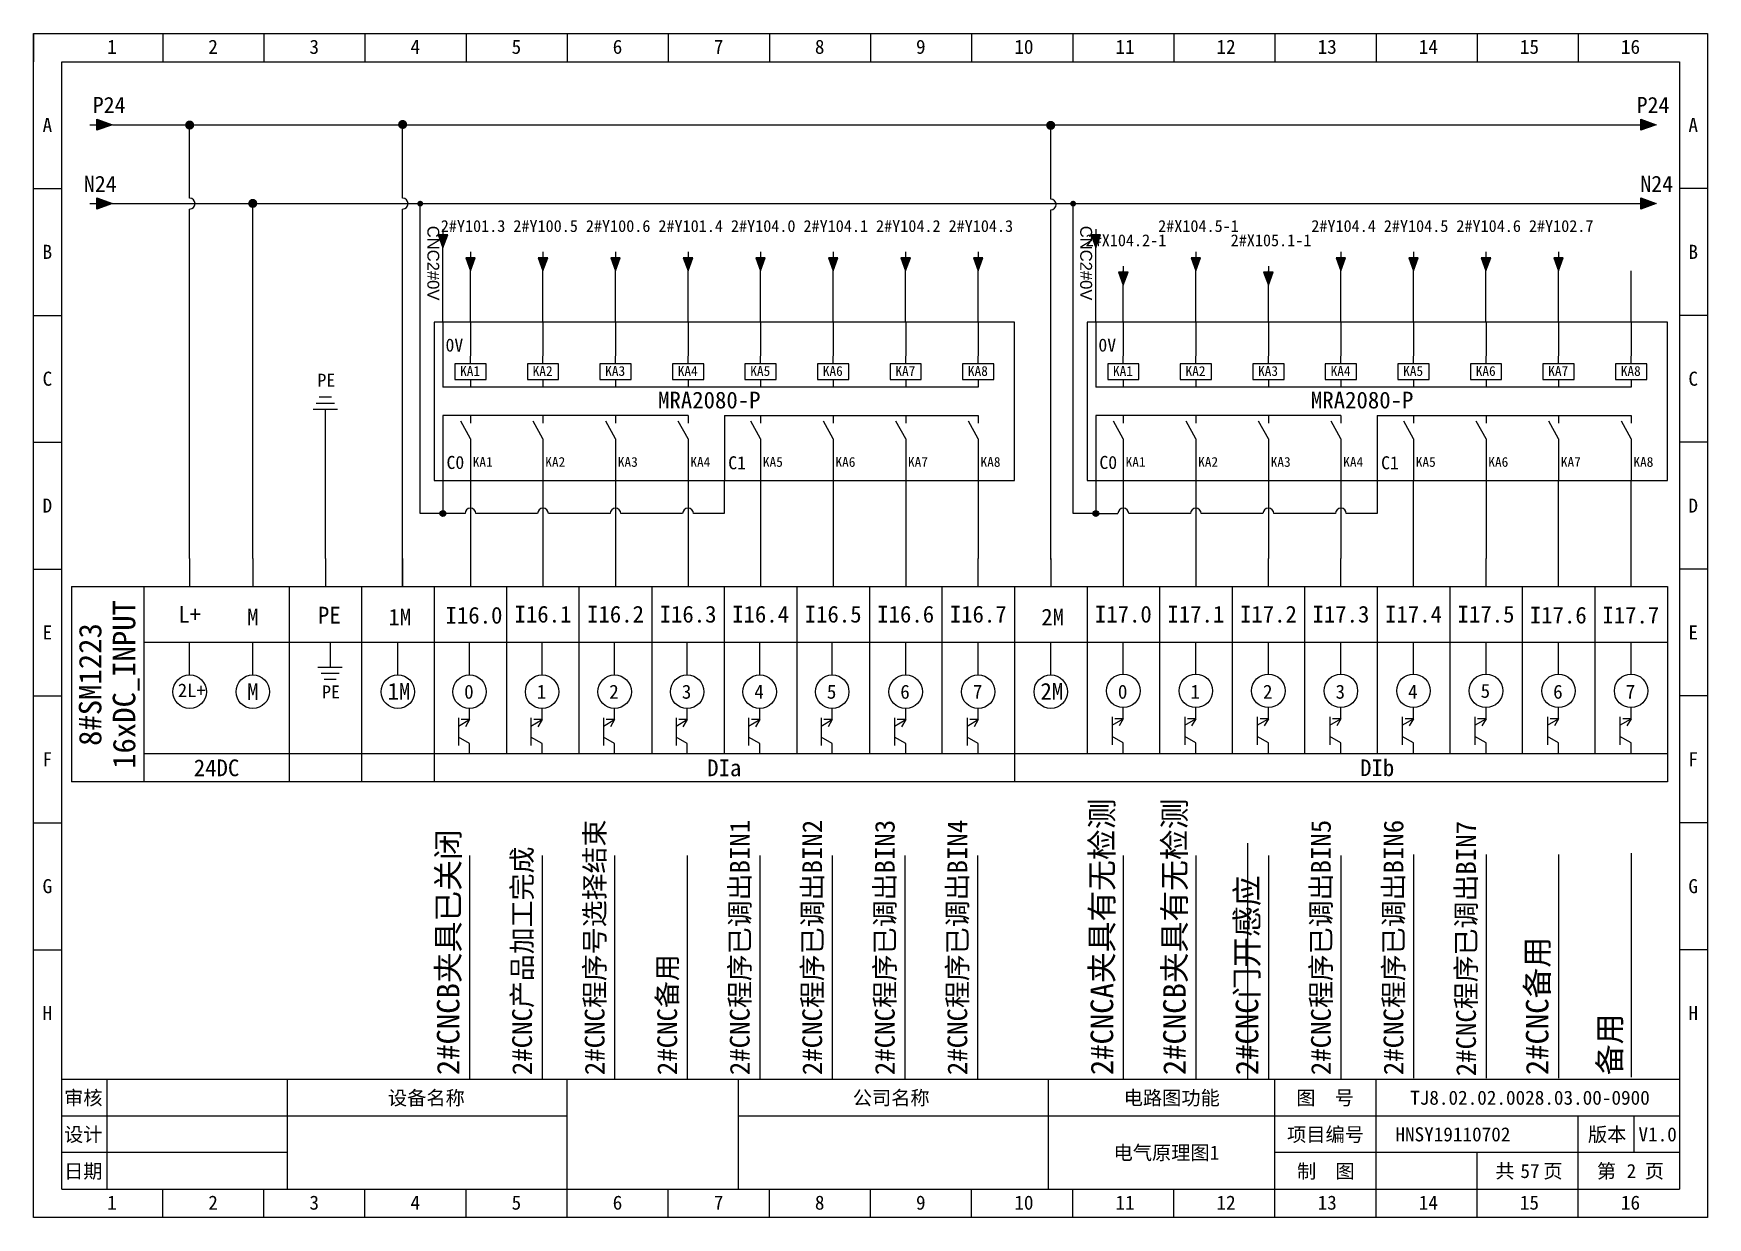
# Model space of a CAD drawing. Header units: millimetres. Extents: x 914 to 910632, y -176 to 682692.
# Drawn here: x 4242.9 to 4539.9, y 3539.4 to 3749.4 of the extents above; entities that cross this region are included whole.
import ezdxf
from ezdxf.enums import TextEntityAlignment as Align

# ---------------------------------------------------------------- set-up
doc = ezdxf.new("R2010")
doc.units = ezdxf.units.MM
doc.layers.add('EPLAN311', color=1, linetype='Continuous', lineweight=25)
doc.styles.get("Standard").update_dxf_attribs({"font": 'arial.ttf'})
doc.styles.add('宋体', font='')
doc.styles.get('宋体').set_extended_font_data('宋体')

msp = doc.modelspace()

# ---------------------------------------------------------------- texts
at = {"style": '宋体'}
for s, height, p in [('I16.0', 2.97, (4316.036, 3644.762)), ('0', 2.475, (4319.345, 3631.439)), ('1', 2.475, (4332.215, 3631.439)), ('2', 2.475, (4345.085, 3631.439)), ('3', 2.475, (4357.955, 3631.439)), ('4', 2.475, (4370.825, 3631.439)), ('5', 2.475, (4383.695, 3631.439)), ('6', 2.475, (4396.721, 3631.439)), ('7', 2.475, (4409.591, 3631.439)), ('0', 2.475, (4435.331, 3631.439)), ('1', 2.475, (4448.201, 3631.439)), ('2', 2.475, (4461.071, 3631.439)), ('3', 2.475, (4473.941, 3631.439)), ('4', 2.475, (4486.811, 3631.439)), ('5', 2.475, (4499.681, 3631.599)), ('6', 2.475, (4512.551, 3631.439)), ('7', 2.475, (4525.421, 3631.439))]:
    msp.add_text(s, height=height, dxfattribs=at).set_placement(p)
at = {"color": 0, "style": '宋体'}
for s, height, p in [('2#CNCA夹具有无检测', 4, (4434.491, 3564.67)), ('2#CNCB夹具有无检测', 4, (4447.361, 3564.67)), ('2#CNC程序号选择结束', 3.5, (4344.245, 3564.67)), ('2#CNC程序已调出BIN1', 3.5, (4369.985, 3564.67)), ('2#CNC程序已调出BIN2', 3.5, (4382.855, 3564.67)), ('2#CNC程序已调出BIN3', 3.5, (4395.725, 3564.67)), ('2#CNC程序已调出BIN4', 3.5, (4408.595, 3564.67)), ('2#CNC程序已调出BIN5', 3.5, (4473.101, 3564.67)), ('2#CNC程序已调出BIN6', 3.5, (4485.971, 3564.67)), ('2#CNC程序已调出BIN7', 3.5, (4498.841, 3564.47)), ('2#CNCB夹具已关闭', 4, (4318.505, 3564.67)), ('2#CNC产品加工完成', 3.5, (4331.375, 3564.67)), ('2#CNC门开感应', 4, (4460.231, 3564.67)), ('2#CNC备用', 4, (4511.711, 3564.67)), ('2#CNC备用', 3.5, (4357.115, 3564.67)), ('备用', 4, (4524.581, 3564.67))]:
    msp.add_text(s, height=height, rotation=90, dxfattribs=at).set_placement(p)
at = {"style": '宋体'}
for s, width, insert, char_height, attachment_point in [('PE', 3.09008, (4293.323, 3689.082), 2.31, 1), ('L+', 2.52587, (4270.641, 3646.407), 2.97, 5), ('\\pi-5.94,l8.91,t8.91;PE', 2.52587, (4293.941, 3646.264), 2.97, 5), ('I16.1', 2.52587, (4333.325, 3646.407), 2.97, 5), ('I16.2', 2.52587, (4346.195, 3646.407), 2.97, 5), ('I16.3', 2.52587, (4359.065, 3646.407), 2.97, 5), ('I16.4', 2.52587, (4371.935, 3646.407), 2.97, 5), ('I16.5', 2.52587, (4384.805, 3646.407), 2.97, 5), ('I16.6', 2.52587, (4397.675, 3646.407), 2.97, 5), ('I16.7', 2.52587, (4410.545, 3646.407), 2.97, 5), ('I17.0', 2.52587, (4436.285, 3646.407), 2.97, 5), ('I17.1', 2.52587, (4449.155, 3646.407), 2.97, 5), ('I17.2', 2.52587, (4462.025, 3646.407), 2.97, 5), ('I17.3', 2.52587, (4474.895, 3646.407), 2.97, 5), ('I17.4', 2.52587, (4487.765, 3646.407), 2.97, 5), ('I17.5', 2.52587, (4500.635, 3646.407), 2.97, 5), ('I17.6', 2.52587, (4513.455, 3646.246), 2.97, 5), ('I17.7', 2.52587, (4526.325, 3646.246), 2.97, 5), ('2L+', 2.52587, (4271.015, 3632.924), 2.42, 5), ('PE', 3.09008, (4294.148, 3633.79), 2.31, 1), ('24DC', 2.52587, (4275.41, 3619.16), 2.97, 5), ('DIa', 2.52587, (4365.496, 3619.16), 2.97, 5), ('DIb', 2.52587, (4481.326, 3619.16), 2.97, 5)]:
    msp.add_mtext_dynamic_manual_height_columns(s, width=width, gutter_width=12.5, heights=[0], dxfattribs=dict(at, insert=insert, char_height=char_height, attachment_point=attachment_point))
at = {"char_height": 2.97, "width": 0.51975, "attachment_point": 1, "style": '宋体'}
for s, insert in [('M', (4280.851, 3647.401)), ('1M', (4305.903, 3647.401)), ('2M', (4421.733, 3647.401)), ('M', (4280.851, 3634.182)), ('1M', (4305.756, 3634.243)), ('2M', (4421.586, 3634.243))]:
    msp.add_mtext(s, dxfattribs=dict(at, insert=insert))
at = {"style": '宋体'}
for tag, p in [('16xDC_INPUT', (4259.002, 3633.971)), ('8#SM1223', (4252.986, 3633.952))]:
    msp.add_attdef(tag, text='封页', height=4, rotation=90, dxfattribs=at).set_placement(p, align=Align.MIDDLE_CENTER)
for tag, text, p in [('TJ8.02.02.0028.03.00-0900', 'TJ8.01.01.0181.00.01-0900', (4508.435, 3560.675)), ('HNSY19110702', 'HNSY19110702', (4494.763, 3554.175)), ('V1.0', '1.0', (4531.086, 3554.175)), ('电气原理图1', '封页', (4443.935, 3550.925)), ('57', '01', (4508.435, 3547.675)), ('2', '01', (4526.435, 3547.675))]:
    msp.add_attdef(tag, text=text, height=2.5, dxfattribs=at).set_placement(p, align=Align.MIDDLE_CENTER)

# ---------------------------------------------------------------- blocks, each defined once
blk = doc.blocks.new('EPLSYM_LibrarySPECIAL_Symbol8_Variant0_Placement1')
at = {"linetype": 'Continuous', "lineweight": 25, "ltscale": 4}
blk.add_hatch(color=1, dxfattribs=at).paths.add_polyline_path([(-0.75, 1), (2, 0), (-0.75, -1)], flags=0)
at = {"color": 1, "linetype": 'Continuous', "lineweight": 25, "ltscale": 4}
blk.add_line((-2, 0), (-0.75, 0), dxfattribs=at)
blk.add_lwpolyline([(-0.75, 1), (2, 0), (-0.75, -1)], close=True, dxfattribs=at)
at = {"color": 5}
blk.add_attdef('70_20010', text='', height=2.85, dxfattribs=at).set_placement((3, 0), align=Align.MIDDLE_LEFT)
at = {"color": 73}
for tag, p in [('70_24350', (33.76, 0)), ('70_24300', (72.31, 0))]:
    blk.add_attdef(tag, text='', height=2.06, dxfattribs=at).set_placement(p, align=Align.MIDDLE_LEFT)
blk = doc.blocks.new('*U239')
blk.add_line((0, 0.14), (0, 5.8))
blk.add_circle((0, -2.83), 2.97)
blk = doc.blocks.new('*U240')
at = {"color": 0, "linetype": 'ByBlock', "lineweight": -2, "transparency": 16777216}
for p in [(0, 0), (12.87, 0)]:
    blk.add_blockref('*U239', p, dxfattribs=at)
blk = doc.blocks.new('继电器线圈')
at = {"color": 5, "linetype": 'Continuous', "lineweight": 25}
for p, q in [((0, 4.2), (0, 5.6)), ((0, 1.4), (0, 0))]:
    blk.add_line(p, q, dxfattribs=at)
blk.add_lwpolyline([(-2.8, 1.4), (2.8, 1.4), (2.8, 4.2), (-2.8, 4.2)], close=True, dxfattribs=at)
at = {"color": 0, "style": '宋体'}
for tag, p in [('01', (0.42, 4.87)), ('02', (0.42, -0.54)), ('04', (0.65, -7)), ('05', (0.65, -9.16))]:
    blk.add_attdef(tag, p, '', height=1.26, dxfattribs=at)
at = {"color": 5, "style": '宋体'}
blk.add_attdef('03', (0.42, -4.85), '', height=1.75, dxfattribs=at)
blk = doc.blocks.new('常开触点')
at = {"color": 5, "linetype": 'Continuous', "lineweight": 25}
for p, q in [((0, 0), (0, -1.39)), ((0, 0), (0, -1.39)), ((0, -4.16), (0, -5.54)), ((0, -4.16), (0, -5.54))]:
    blk.add_line(p, q, dxfattribs=at)
at = {"color": 5, "linetype": 'Continuous', "lineweight": 25, "ltscale": 4}
blk.add_line((0, -4.16), (-1.73, -1.04), dxfattribs=at)
blk.add_line((0, -4.16), (-1.73, -1.04), dxfattribs=at)
at = {"color": 0}
blk.add_attdef('13', text='', height=1.25, dxfattribs=at).set_placement((0.42, -0.97), align=Align.BOTTOM_LEFT)
blk.add_attdef('14', text='', height=1.25, dxfattribs=at).set_placement((0.42, -4.82), align=Align.TOP_LEFT)
at = {"color": 5, "style": '宋体'}
blk.add_attdef('KA', (0.42, -9.12), '', height=1.74, dxfattribs=at)
blk = doc.blocks.new('继电器模组8')
for p, q in [((-4.87, 28.09), (-4.87, 16.54)), ((0, 28.09), (0, 22.09)), ((12.87, 28.09), (12.87, 22.09)), ((25.74, 28.09), (25.74, 22.09)), ((38.61, 28.09), (38.61, 22.09)), ((51.48, 28.09), (51.48, 22.09)), ((64.35, 28.09), (64.35, 22.09)), ((77.22, 28.09), (77.22, 22.09)), ((90.09, 28.09), (90.09, 22.09)), ((-4.87, 11.54), (-4.87, 0)), ((45.05, 11.54), (45.05, 0)), ((0, 6), (0, 0)), ((12.87, 6), (12.87, 0)), ((25.74, 6), (25.74, 0)), ((38.61, 6), (38.61, 0)), ((51.48, 6), (51.48, 0)), ((64.35, 6), (64.35, 0)), ((77.22, 6), (77.22, 0)), ((90.09, 6), (90.09, 0))]:
    blk.add_line(p, q)
at = {"linetype": 'ByBlock'}
for p, q in [((90.09, 16.54), (-4.87, 16.54)), ((38.61, 11.54), (-4.87, 11.54)), ((45.05, 11.54), (90.09, 11.54))]:
    blk.add_line(p, q, dxfattribs=at)
blk.add_lwpolyline([(-6.43, 0), (96.53, 0), (96.53, 28.09), (-6.43, 28.09)], close=True, dxfattribs=at)
ref = blk.add_blockref('继电器线圈', (0, 16.54), dxfattribs=dict(xscale=0.99, yscale=0.99, zscale=0.99))
ref.add_attrib('03', 'KA1', (-1.83, 18.56), dxfattribs={"color": 5, "height": 1.736, "style": '宋体'})
ref = blk.add_blockref('继电器线圈', (12.87, 16.54), dxfattribs=dict(xscale=0.99, yscale=0.99, zscale=0.99))
ref.add_attrib('03', 'KA2', (11.04, 18.56), dxfattribs={"color": 5, "height": 1.736, "style": '宋体'})
ref = blk.add_blockref('继电器线圈', (25.74, 16.54), dxfattribs=dict(xscale=0.99, yscale=0.99, zscale=0.99))
ref.add_attrib('03', 'KA3', (23.91, 18.56), dxfattribs={"color": 5, "height": 1.736, "style": '宋体'})
ref = blk.add_blockref('继电器线圈', (38.61, 16.54), dxfattribs=dict(xscale=0.99, yscale=0.99, zscale=0.99))
ref.add_attrib('03', 'KA4', (36.78, 18.56), dxfattribs={"color": 5, "height": 1.736, "style": '宋体'})
ref = blk.add_blockref('继电器线圈', (51.48, 16.54), dxfattribs=dict(xscale=0.99, yscale=0.99, zscale=0.99))
ref.add_attrib('03', 'KA5', (49.65, 18.56), dxfattribs={"color": 5, "height": 1.736, "style": '宋体'})
ref = blk.add_blockref('继电器线圈', (64.35, 16.54), dxfattribs=dict(xscale=0.99, yscale=0.99, zscale=0.99))
ref.add_attrib('03', 'KA6', (62.52, 18.56), dxfattribs={"color": 5, "height": 1.736, "style": '宋体'})
ref = blk.add_blockref('继电器线圈', (77.22, 16.54), dxfattribs=dict(xscale=0.99, yscale=0.99, zscale=0.99))
ref.add_attrib('03', 'KA7', (75.39, 18.56), dxfattribs={"color": 5, "height": 1.736, "style": '宋体'})
ref = blk.add_blockref('继电器线圈', (90.09, 16.54), dxfattribs=dict(xscale=0.99, yscale=0.99, zscale=0.99))
ref.add_attrib('03', 'KA8', (88.26, 18.56), dxfattribs={"color": 5, "height": 1.736, "style": '宋体'})
ref = blk.add_blockref('常开触点', (0, 11.54), dxfattribs=at)
ref.add_attrib('KA', 'KA1', (0.41, 2.43), dxfattribs={"color": 5, "height": 1.736, "style": '宋体'})
ref = blk.add_blockref('常开触点', (12.87, 11.54), dxfattribs=at)
ref.add_attrib('KA', 'KA2', (13.28, 2.43), dxfattribs={"color": 5, "height": 1.736, "style": '宋体'})
ref = blk.add_blockref('常开触点', (25.74, 11.54), dxfattribs=at)
ref.add_attrib('KA', 'KA3', (26.15, 2.43), dxfattribs={"color": 5, "height": 1.736, "style": '宋体'})
ref = blk.add_blockref('常开触点', (38.61, 11.54), dxfattribs=at)
ref.add_attrib('KA', 'KA4', (39.02, 2.43), dxfattribs={"color": 5, "height": 1.736, "style": '宋体'})
ref = blk.add_blockref('常开触点', (51.48, 11.54), dxfattribs=at)
ref.add_attrib('KA', 'KA5', (51.89, 2.43), dxfattribs={"color": 5, "height": 1.736, "style": '宋体'})
ref = blk.add_blockref('常开触点', (64.35, 11.54), dxfattribs=at)
ref.add_attrib('KA', 'KA6', (64.76, 2.43), dxfattribs={"color": 5, "height": 1.736, "style": '宋体'})
ref = blk.add_blockref('常开触点', (77.22, 11.54), dxfattribs=at)
ref.add_attrib('KA', 'KA7', (77.63, 2.43), dxfattribs={"color": 5, "height": 1.736, "style": '宋体'})
ref = blk.add_blockref('常开触点', (90.09, 11.54), dxfattribs=at)
ref.add_attrib('KA', 'KA8', (90.5, 2.43), dxfattribs={"color": 5, "height": 1.736, "style": '宋体'})
at = {"style": '宋体'}
for s, width, insert, char_height, attachment_point in [('0V', 3.0901, (-4.42, 25.18), 2.31, 1), ('MRA2080-P', 2.5259, (42.38, 14.25), 2.97, 5), ('C0', 3.0901, (-4.24, 4.36), 2.31, 1), ('C1', 3.0901, (45.74, 4.3), 2.31, 1)]:
    blk.add_mtext_dynamic_manual_height_columns(s, width=width, gutter_width=12.5, heights=[0], dxfattribs=dict(at, insert=insert, char_height=char_height, attachment_point=attachment_point))
blk = doc.blocks.new('箭头下')
at = {"layer": 'EPLAN311', "linetype": 'Continuous', "lineweight": 25, "ltscale": 4}
blk.add_hatch(color=1, dxfattribs=at).paths.add_polyline_path([(-0.7, -0.875), (0, -2.8), (0.7, -0.875)], flags=0)
at = {"layer": 'EPLAN311', "color": 1, "linetype": 'Continuous', "lineweight": 25, "ltscale": 4}
blk.add_line((0, 0), (0, -0.875), dxfattribs=at)
blk.add_lwpolyline([(-0.7, -0.875), (0, -2.8), (0.7, -0.875)], close=True, dxfattribs=at)
at = {"color": 5}
blk.add_attdef('70_20010', text='', height=1.7535, dxfattribs=at).set_placement((0, -3.8507), align=Align.TOP_CENTER)
blk = doc.blocks.new('*U388')
blk.add_line((-2.5, 0), (2.5, 0))
blk = doc.blocks.new('*U389')
at = {"color": 0, "linetype": 'ByBlock', "lineweight": -2, "transparency": 16777216}
for p in [(0, 0), (0, -22.5), (0, -45), (0, -67.5), (0, -90), (0, -112.5), (0, -135)]:
    blk.add_blockref('*U388', p, dxfattribs=at)
blk = doc.blocks.new('*U390')
blk.add_line((-2.5, 0), (2.5, 0))
blk = doc.blocks.new('*U391')
at = {"color": 0, "linetype": 'ByBlock', "lineweight": -2, "transparency": 16777216}
for p in [(0, 0), (0, -22.5), (0, -45), (0, -67.5), (0, -90), (0, -112.5), (0, -135)]:
    blk.add_blockref('*U390', p, dxfattribs=at)
blk = doc.blocks.new('制图图框')
for p, q in [((-2700.08, 789.32), (-2403.08, 789.32)), ((-2700.08, 579.32), (-2700.08, 789.32)), ((-2700.08, 789.32), (-2700.08, 784.32)), ((-2700.08, 789.32), (-2695.08, 789.32)), ((-2677.15, 789.32), (-2677.15, 784.32)), ((-2659.21, 789.32), (-2659.21, 784.32)), ((-2641.27, 789.32), (-2641.27, 784.32)), ((-2623.33, 789.32), (-2623.33, 784.32)), ((-2605.4, 789.32), (-2605.4, 784.32)), ((-2587.46, 789.32), (-2587.46, 784.32)), ((-2569.52, 789.32), (-2569.52, 784.32)), ((-2551.58, 789.32), (-2551.58, 784.32)), ((-2533.65, 789.32), (-2533.65, 784.32)), ((-2515.71, 789.32), (-2515.71, 784.32)), ((-2497.77, 789.32), (-2497.77, 784.32)), ((-2479.83, 789.32), (-2479.83, 784.32)), ((-2461.9, 789.32), (-2461.9, 784.32)), ((-2443.96, 789.32), (-2443.96, 784.32)), ((-2426.02, 789.32), (-2426.02, 784.32)), ((-2403.08, 789.32), (-2403.08, 579.32)), ((-2403.08, 789.32), (-2403.08, 784.32)), ((-2695.08, 784.32), (-2408.08, 784.32)), ((-2695.08, 584.32), (-2695.08, 784.32)), ((-2408.08, 784.32), (-2408.08, 584.32)), ((-2408.08, 603.82), (-2695.08, 603.82)), ((-2687.08, 603.82), (-2687.08, 584.32)), ((-2655.08, 603.82), (-2655.08, 584.32)), ((-2655.08, 603.82), (-2655.08, 584.32)), ((-2605.4, 579.32), (-2605.4, 603.82)), ((-2575.08, 603.82), (-2575.08, 584.32)), ((-2575.08, 603.82), (-2575.08, 584.32)), ((-2575.08, 603.82), (-2575.08, 584.32)), ((-2520.08, 603.82), (-2520.08, 584.32)), ((-2479.83, 579.32), (-2479.83, 603.82)), ((-2461.9, 579.32), (-2461.9, 603.82)), ((-2655.08, 597.32), (-2695.08, 597.32)), ((-2605.4, 597.32), (-2655.08, 597.32)), ((-2408.08, 597.32), (-2575.08, 597.32)), ((-2426.02, 579.32), (-2426.02, 597.32)), ((-2416.18, 597.32), (-2416.18, 590.82)), ((-2655.08, 590.82), (-2695.08, 590.82)), ((-2408.08, 590.82), (-2479.83, 590.82)), ((-2443.96, 579.32), (-2443.96, 590.82)), ((-2695.08, 584.32), (-2408.08, 584.32)), ((-2677.15, 579.32), (-2677.15, 584.32)), ((-2659.21, 579.32), (-2659.21, 584.32)), ((-2641.27, 579.32), (-2641.27, 584.32)), ((-2623.33, 579.32), (-2623.33, 584.32)), ((-2587.46, 579.32), (-2587.46, 584.32)), ((-2569.52, 579.32), (-2569.52, 584.32)), ((-2551.58, 579.32), (-2551.58, 584.32)), ((-2533.65, 579.32), (-2533.65, 584.32)), ((-2515.71, 579.32), (-2515.71, 584.32)), ((-2497.77, 579.32), (-2497.77, 584.32)), ((-2403.08, 579.32), (-2700.08, 579.32))]:
    blk.add_line(p, q)
blk.add_blockref('*U389', (-2697.58, 761.82))
at = {"xscale": -1}
blk.add_blockref('*U391', (-2405.58, 761.82), dxfattribs=at)
at = {"style": '宋体'}
for s, p in [('1', (-2687.01, 785.71)), ('2', (-2669.07, 785.71)), ('3', (-2651.13, 785.71)), ('4', (-2633.2, 785.71)), ('5', (-2615.26, 785.71)), ('6', (-2597.32, 785.71)), ('7', (-2579.38, 785.71)), ('8', (-2561.45, 785.71)), ('9', (-2543.51, 785.71)), ('10', (-2526.07, 785.71)), ('11', (-2508.13, 785.71)), ('12', (-2490.2, 785.71)), ('13', (-2472.26, 785.71)), ('14', (-2454.32, 785.71)), ('15', (-2436.38, 785.71)), ('16', (-2418.45, 785.71)), ('A', (-2698.47, 771.84)), ('A', (-2406.47, 771.84)), ('B', (-2698.47, 749.34)), ('B', (-2406.47, 749.34)), ('C', (-2698.47, 726.84)), ('C', (-2406.47, 726.84)), ('D', (-2698.47, 704.34)), ('D', (-2406.47, 704.34)), ('E', (-2698.47, 681.84)), ('E', (-2406.47, 681.84)), ('F', (-2698.47, 659.34)), ('F', (-2406.47, 659.34)), ('G', (-2698.47, 636.84)), ('G', (-2406.47, 636.84)), ('H', (-2698.47, 614.34)), ('H', (-2406.47, 614.34)), ('审核', (-2694.65, 599.29)), ('设备名称', (-2637.2, 599.28)), ('公司名称', (-2554.73, 599.29)), ('电路图功能', (-2506.66, 599.29)), ('图  号', (-2476.05, 599.3)), ('设计', (-2694.66, 592.79)), ('项目编号', (-2477.68, 592.79)), ('版本', (-2424.3, 592.79)), ('日期', (-2694.66, 586.29)), ('制  图', (-2475.91, 586.28)), ('共   页', (-2440.72, 586.31)), ('第   页', (-2422.72, 586.3)), ('1', (-2687.01, 580.71)), ('2', (-2669.07, 580.71)), ('3', (-2651.13, 580.71)), ('4', (-2633.2, 580.71)), ('5', (-2615.26, 580.71)), ('6', (-2597.32, 580.71)), ('7', (-2579.38, 580.71)), ('8', (-2561.45, 580.71)), ('9', (-2543.51, 580.71)), ('10', (-2526.07, 580.71)), ('11', (-2508.13, 580.71)), ('12', (-2490.2, 580.71)), ('13', (-2472.26, 580.71)), ('14', (-2454.32, 580.71)), ('15', (-2436.38, 580.71)), ('16', (-2418.45, 580.71))]:
    blk.add_text(s, height=2.5, dxfattribs=at).set_placement(p)

# ---------------------------------------------------------------- hatches: boundary and pattern name
at = {"layer": 'EPLAN311', "ltscale": 4}
h = msp.add_hatch(color=0, dxfattribs=at)
edge = h.paths.add_edge_path()
edge.add_arc((4270.646, 3733.188), 0.81, 0, 360)
h = msp.add_hatch(color=0, dxfattribs=at)
edge = h.paths.add_edge_path()
edge.add_arc((4308.429, 3733.286), 0.81, 0, 360)
h = msp.add_hatch(color=0, dxfattribs=at)
edge = h.paths.add_edge_path()
edge.add_arc((4423.41, 3733.126), 0.81, 0, 360)
h = msp.add_hatch(color=0, dxfattribs=at)
edge = h.paths.add_edge_path()
edge.add_arc((4281.84, 3719.288), 0.81, 0, 360)
h = msp.add_hatch(color=1, dxfattribs=at)
edge = h.paths.add_edge_path()
edge.add_arc((4311.55, 3719.244), 0.52, 0, 360)
h = msp.add_hatch(color=1, dxfattribs=at)
edge = h.paths.add_edge_path()
edge.add_arc((4427.38, 3719.244), 0.52, 0, 360)
h = msp.add_hatch(color=1, dxfattribs=at)
edge = h.paths.add_edge_path()
edge.add_arc((4315.582, 3664.276), 0.52, 0, 360)
h = msp.add_hatch(color=1, dxfattribs=at)
edge = h.paths.add_edge_path()
edge.add_arc((4431.412, 3664.276), 0.52, 0, 360)

# ---------------------------------------------------------------- linework, layer by layer
at = {"color": 0}
for p, q in [((4256.933, 3733.25), (4526.837, 3733.25)), ((4270.644, 3720.205), (4270.644, 3733.23)), ((4308.434, 3720.205), (4308.434, 3733.241)), ((4423.415, 3720.045), (4423.415, 3733.081)), ((4256.914, 3719.243), (4526.837, 3719.25))]:
    msp.add_line(p, q, dxfattribs=at)
for p, q in [((4281.845, 3656.307), (4281.845, 3719.244)), ((4281.845, 3656.469), (4281.845, 3718.454)), ((4311.551, 3664.276), (4311.55, 3719.244)), ((4427.381, 3664.276), (4427.38, 3719.244)), ((4427.381, 3664.276), (4427.38, 3719.244)), ((4270.644, 3656.307), (4270.644, 3718.295)), ((4308.434, 3656.31), (4308.434, 3718.295)), ((4423.415, 3656.15), (4423.415, 3718.135)), ((4315.582, 3698.224), (4315.582, 3711.381)), ((4431.412, 3698.224), (4431.412, 3711.381)), ((4294.715, 3656.307), (4294.715, 3682.796)), ((4315.582, 3670.139), (4315.582, 3664.276)), ((4365.5, 3670.139), (4365.5, 3664.276)), ((4431.412, 3670.139), (4431.412, 3664.276)), ((4431.412, 3670.139), (4431.412, 3664.276)), ((4481.33, 3670.139), (4481.33, 3664.276)), ((4487.765, 3656.307), (4487.765, 3670.139)), ((4500.635, 3670.139), (4500.635, 3656.307)), ((4513.505, 3656.307), (4513.505, 3670.139)), ((4526.375, 3656.307), (4526.375, 3670.139)), ((4319.5, 3664.276), (4311.551, 3664.276)), ((4332.37, 3664.276), (4321.41, 3664.276)), ((4345.24, 3664.276), (4334.28, 3664.276)), ((4358.11, 3664.276), (4347.15, 3664.276)), ((4365.5, 3664.276), (4360.02, 3664.276)), ((4431.356, 3664.276), (4427.381, 3664.276)), ((4431.356, 3664.276), (4435.33, 3664.276)), ((4448.2, 3664.276), (4437.24, 3664.276)), ((4461.07, 3664.276), (4450.11, 3664.276)), ((4473.94, 3664.276), (4462.98, 3664.276)), ((4481.33, 3664.276), (4475.85, 3664.276)), ((4270.644, 3656.307), (4270.644, 3651.357)), ((4270.644, 3656.307), (4270.644, 3651.357)), ((4281.845, 3656.307), (4281.845, 3651.357)), ((4281.845, 3656.307), (4281.845, 3651.357)), ((4294.715, 3656.307), (4294.715, 3651.357)), ((4308.434, 3656.31), (4308.434, 3651.36)), ((4308.434, 3651.36), (4308.434, 3656.31)), ((4320.455, 3656.307), (4320.455, 3651.357)), ((4333.325, 3656.307), (4333.325, 3651.357)), ((4346.195, 3656.307), (4346.195, 3651.357)), ((4359.065, 3656.307), (4359.065, 3651.357)), ((4371.935, 3656.307), (4371.935, 3651.357)), ((4384.805, 3656.307), (4384.805, 3651.357)), ((4397.675, 3656.307), (4397.675, 3651.357)), ((4410.545, 3651.357), (4410.545, 3656.307)), ((4423.415, 3656.307), (4423.415, 3651.357)), ((4423.415, 3656.307), (4423.415, 3651.357)), ((4436.285, 3656.307), (4436.285, 3651.357)), ((4449.155, 3656.307), (4449.155, 3651.357)), ((4462.025, 3651.357), (4462.025, 3656.307)), ((4474.895, 3651.357), (4474.895, 3656.307)), ((4487.765, 3651.357), (4487.765, 3656.307)), ((4500.635, 3651.357), (4500.635, 3656.307)), ((4513.505, 3651.357), (4513.505, 3656.307)), ((4526.375, 3651.357), (4526.375, 3656.307)), ((4249.67, 3651.357), (4532.81, 3651.357)), ((4249.67, 3651.357), (4249.67, 3616.707)), ((4262.54, 3651.357), (4262.54, 3616.707)), ((4288.28, 3651.357), (4288.28, 3616.707)), ((4301.15, 3651.357), (4301.15, 3616.707)), ((4314.02, 3651.357), (4314.02, 3616.707)), ((4326.89, 3621.657), (4326.89, 3651.357)), ((4339.76, 3621.657), (4339.76, 3651.357)), ((4352.63, 3651.357), (4352.63, 3621.657)), ((4365.5, 3651.357), (4365.5, 3621.657)), ((4378.37, 3651.357), (4378.37, 3621.657)), ((4391.24, 3651.357), (4391.24, 3621.635)), ((4404.11, 3651.357), (4404.11, 3621.657)), ((4416.98, 3651.357), (4416.98, 3616.707)), ((4429.85, 3651.357), (4429.85, 3621.657)), ((4442.72, 3651.357), (4442.72, 3621.657)), ((4455.59, 3651.357), (4455.59, 3621.657)), ((4468.46, 3651.357), (4468.46, 3621.657)), ((4481.33, 3651.357), (4481.33, 3621.657)), ((4494.2, 3651.357), (4494.2, 3621.657)), ((4507.07, 3651.357), (4507.07, 3621.657)), ((4519.94, 3651.357), (4519.94, 3621.657)), ((4532.81, 3651.357), (4532.81, 3616.707)), ((4262.54, 3641.457), (4532.81, 3641.457)), ((4270.644, 3635.647), (4270.644, 3641.457)), ((4281.845, 3635.647), (4281.845, 3641.457)), ((4295.564, 3641.46), (4295.564, 3637.045)), ((4307.585, 3635.647), (4307.585, 3641.457)), ((4320.299, 3635.647), (4320.299, 3641.297)), ((4333.169, 3635.647), (4333.169, 3641.297)), ((4346.039, 3635.647), (4346.039, 3641.297)), ((4358.909, 3635.647), (4358.909, 3641.297)), ((4371.779, 3635.647), (4371.779, 3641.297)), ((4384.649, 3635.647), (4384.649, 3641.297)), ((4397.675, 3635.647), (4397.675, 3641.297)), ((4410.545, 3635.647), (4410.545, 3641.297)), ((4423.415, 3635.647), (4423.415, 3641.457)), ((4436.285, 3635.806), (4436.285, 3641.457)), ((4449.155, 3635.806), (4449.155, 3641.457)), ((4462.025, 3635.806), (4462.025, 3641.457)), ((4474.895, 3635.806), (4474.895, 3641.457)), ((4487.765, 3635.806), (4487.765, 3641.457)), ((4500.635, 3635.806), (4500.635, 3641.457)), ((4320.299, 3627.727), (4320.299, 3629.707)), ((4333.169, 3627.727), (4333.169, 3629.707)), ((4346.039, 3627.727), (4346.039, 3629.707)), ((4358.909, 3627.727), (4358.909, 3629.707)), ((4371.779, 3627.727), (4371.779, 3629.707)), ((4384.649, 3627.727), (4384.649, 3629.707)), ((4397.675, 3627.727), (4397.675, 3629.707)), ((4410.545, 3627.727), (4410.545, 3629.707)), ((4436.285, 3627.886), (4436.285, 3629.866)), ((4449.155, 3627.886), (4449.155, 3629.866)), ((4462.025, 3627.886), (4462.025, 3629.866)), ((4474.895, 3627.886), (4474.895, 3629.866)), ((4487.765, 3627.886), (4487.765, 3629.866)), ((4500.635, 3627.886), (4500.635, 3629.866)), ((4513.505, 3627.886), (4513.505, 3629.866)), ((4526.375, 3627.886), (4526.375, 3629.866)), ((4318.319, 3628.077), (4318.319, 3623.127)), ((4318.319, 3626.586), (4320.299, 3627.727)), ((4320.299, 3627.727), (4318.814, 3627.727)), ((4320.299, 3627.727), (4319.554, 3626.442)), ((4331.189, 3628.077), (4331.189, 3623.127)), ((4331.189, 3626.586), (4333.169, 3627.727)), ((4333.169, 3627.727), (4331.684, 3627.727)), ((4333.169, 3627.727), (4332.424, 3626.442)), ((4344.059, 3628.077), (4344.059, 3623.127)), ((4344.059, 3626.586), (4346.039, 3627.727)), ((4346.039, 3627.727), (4344.554, 3627.727)), ((4346.039, 3627.727), (4345.294, 3626.442)), ((4356.929, 3628.077), (4356.929, 3623.127)), ((4356.929, 3626.586), (4358.909, 3627.727)), ((4358.909, 3627.727), (4357.424, 3627.727)), ((4358.909, 3627.727), (4358.164, 3626.442)), ((4369.799, 3628.077), (4369.799, 3623.127)), ((4369.799, 3626.586), (4371.779, 3627.727)), ((4371.779, 3627.727), (4370.294, 3627.727)), ((4371.779, 3627.727), (4371.034, 3626.442)), ((4382.669, 3628.077), (4382.669, 3623.127)), ((4382.669, 3626.586), (4384.649, 3627.727)), ((4384.649, 3627.727), (4383.164, 3627.727)), ((4384.649, 3627.727), (4383.904, 3626.442)), ((4395.695, 3628.077), (4395.695, 3623.127)), ((4395.695, 3626.586), (4397.675, 3627.727)), ((4397.675, 3627.727), (4396.19, 3627.727)), ((4397.675, 3627.727), (4396.93, 3626.442)), ((4408.565, 3628.077), (4408.565, 3623.127)), ((4408.565, 3626.586), (4410.545, 3627.727)), ((4410.545, 3627.727), (4409.06, 3627.727)), ((4410.545, 3627.727), (4409.8, 3626.442)), ((4434.305, 3628.236), (4434.305, 3623.286)), ((4434.305, 3626.746), (4436.285, 3627.886)), ((4436.285, 3627.886), (4434.8, 3627.886)), ((4436.285, 3627.886), (4435.54, 3626.602)), ((4447.175, 3628.236), (4447.175, 3623.286)), ((4447.175, 3626.746), (4449.155, 3627.886)), ((4449.155, 3627.886), (4447.67, 3627.886)), ((4449.155, 3627.886), (4448.41, 3626.602)), ((4460.045, 3628.236), (4460.045, 3623.286)), ((4460.045, 3626.746), (4462.025, 3627.886)), ((4462.025, 3627.886), (4460.54, 3627.886)), ((4462.025, 3627.886), (4461.28, 3626.602)), ((4472.915, 3628.236), (4472.915, 3623.286)), ((4472.915, 3626.746), (4474.895, 3627.886)), ((4474.895, 3627.886), (4473.41, 3627.886)), ((4474.895, 3627.886), (4474.15, 3626.602)), ((4485.785, 3628.236), (4485.785, 3623.286)), ((4485.785, 3626.746), (4487.765, 3627.886)), ((4487.765, 3627.886), (4486.28, 3627.886)), ((4487.765, 3627.886), (4487.02, 3626.602)), ((4498.655, 3628.236), (4498.655, 3623.286)), ((4498.655, 3626.746), (4500.635, 3627.886)), ((4500.635, 3627.886), (4499.15, 3627.886)), ((4500.635, 3627.886), (4499.89, 3626.602)), ((4511.525, 3628.236), (4511.525, 3623.286)), ((4511.525, 3626.746), (4513.505, 3627.886)), ((4513.505, 3627.886), (4512.02, 3627.886)), ((4513.505, 3627.886), (4512.76, 3626.602)), ((4524.395, 3628.236), (4524.395, 3623.286)), ((4524.395, 3626.746), (4526.375, 3627.886)), ((4526.375, 3627.886), (4524.89, 3627.886)), ((4526.375, 3627.886), (4525.63, 3626.602)), ((4320.299, 3623.477), (4318.319, 3624.605)), ((4320.299, 3621.657), (4320.299, 3623.477)), ((4333.169, 3623.477), (4331.189, 3624.605)), ((4333.169, 3621.657), (4333.169, 3623.477)), ((4346.039, 3623.477), (4344.059, 3624.605)), ((4346.039, 3621.657), (4346.039, 3623.477)), ((4358.909, 3623.477), (4356.929, 3624.605)), ((4358.909, 3621.657), (4358.909, 3623.477)), ((4371.779, 3623.477), (4369.799, 3624.605)), ((4371.779, 3621.657), (4371.779, 3623.477)), ((4384.649, 3623.477), (4382.669, 3624.605)), ((4384.649, 3621.657), (4384.649, 3623.477)), ((4397.675, 3623.477), (4395.695, 3624.605)), ((4397.675, 3621.657), (4397.675, 3623.477)), ((4410.545, 3623.477), (4408.565, 3624.605)), ((4410.545, 3621.657), (4410.545, 3623.477)), ((4436.285, 3623.637), (4434.305, 3624.764)), ((4436.285, 3621.657), (4436.285, 3623.637)), ((4449.155, 3623.637), (4447.175, 3624.764)), ((4449.155, 3621.657), (4449.155, 3623.637)), ((4462.025, 3623.637), (4460.045, 3624.764)), ((4462.025, 3621.657), (4462.025, 3623.637)), ((4474.895, 3623.637), (4472.915, 3624.764)), ((4474.895, 3621.657), (4474.895, 3623.637)), ((4487.765, 3623.637), (4485.785, 3624.764)), ((4487.765, 3621.657), (4487.765, 3623.637)), ((4500.635, 3623.637), (4498.655, 3624.764)), ((4500.635, 3621.657), (4500.635, 3623.637)), ((4513.505, 3623.637), (4511.525, 3624.764)), ((4513.505, 3621.657), (4513.505, 3623.637)), ((4526.375, 3623.637), (4524.395, 3624.764)), ((4526.375, 3621.657), (4526.375, 3623.637)), ((4288.28, 3621.657), (4262.54, 3621.657)), ((4296.223, 3621.657), (4288.28, 3621.657)), ((4416.98, 3621.657), (4296.223, 3621.657)), ((4424.222, 3621.657), (4416.98, 3621.657)), ((4532.81, 3621.657), (4424.222, 3621.657)), ((4532.81, 3616.707), (4249.67, 3616.707)), ((4458.338, 3605.828), (4458.338, 3563.925)), ((4320.299, 3603.624), (4320.299, 3563.925)), ((4333.169, 3603.624), (4333.169, 3563.925)), ((4346.039, 3603.624), (4346.039, 3563.925)), ((4358.909, 3603.624), (4358.909, 3563.925)), ((4371.779, 3603.624), (4371.779, 3563.925)), ((4384.649, 3603.624), (4384.649, 3563.925)), ((4397.519, 3603.624), (4397.519, 3563.925)), ((4410.389, 3603.624), (4410.389, 3563.925)), ((4436.285, 3603.624), (4436.285, 3563.925)), ((4449.155, 3603.624), (4449.155, 3563.925)), ((4462.025, 3603.624), (4462.025, 3563.925)), ((4474.895, 3603.624), (4474.895, 3563.925)), ((4487.765, 3603.825), (4487.765, 3564.125)), ((4500.635, 3603.825), (4500.635, 3564.125)), ((4513.505, 3603.825), (4513.505, 3564.125)), ((4526.375, 3604.026), (4526.375, 3564.326))]:
    msp.add_line(p, q)
at = {"linetype": 'ByBlock'}
for p, q in [((4320.452, 3698.225), (4320.452, 3707.328)), ((4333.322, 3698.225), (4333.322, 3707.328)), ((4346.192, 3698.225), (4346.192, 3707.328)), ((4359.062, 3698.225), (4359.062, 3707.328)), ((4371.932, 3698.225), (4371.932, 3707.328)), ((4384.802, 3698.225), (4384.802, 3707.328)), ((4397.672, 3698.225), (4397.672, 3707.328)), ((4410.542, 3698.225), (4410.542, 3707.328)), ((4436.282, 3698.225), (4436.282, 3707.328)), ((4449.152, 3698.225), (4449.152, 3707.328)), ((4462.022, 3698.225), (4462.022, 3707.328)), ((4474.892, 3698.225), (4474.892, 3707.328)), ((4487.762, 3698.225), (4487.762, 3707.328)), ((4500.632, 3698.225), (4500.632, 3707.328)), ((4513.502, 3698.225), (4513.502, 3707.328)), ((4526.372, 3698.225), (4526.372, 3707.328)), ((4320.455, 3670.139), (4320.455, 3656.307)), ((4333.325, 3670.139), (4333.325, 3656.307)), ((4346.195, 3670.139), (4346.195, 3656.307)), ((4359.065, 3670.139), (4359.065, 3656.307)), ((4371.935, 3670.139), (4371.935, 3656.307)), ((4384.805, 3670.139), (4384.805, 3656.307)), ((4397.675, 3670.139), (4397.675, 3656.307)), ((4410.545, 3670.139), (4410.545, 3656.307)), ((4436.285, 3670.139), (4436.285, 3656.307)), ((4449.155, 3670.139), (4449.155, 3656.307)), ((4462.025, 3670.139), (4462.025, 3656.307)), ((4474.895, 3670.139), (4474.895, 3656.307))]:
    msp.add_line(p, q, dxfattribs=at)
at = {"ltscale": 4}
for p, q in [((4293.098, 3683.874), (4296.332, 3683.874)), ((4293.637, 3684.952), (4295.793, 3684.952)), ((4292.559, 3682.796), (4296.871, 3682.796)), ((4293.408, 3637.045), (4297.72, 3637.045)), ((4293.947, 3635.967), (4297.181, 3635.967)), ((4294.486, 3634.889), (4296.642, 3634.889))]:
    msp.add_line(p, q, dxfattribs=at)
for centre in [(4270.644, 3632.677), (4281.845, 3632.677), (4307.585, 3632.677), (4320.299, 3632.677), (4333.169, 3632.677), (4346.039, 3632.677), (4358.909, 3632.677), (4371.779, 3632.677), (4384.649, 3632.677), (4397.675, 3632.677), (4410.545, 3632.677), (4423.415, 3632.677), (4436.285, 3632.836), (4449.155, 3632.836), (4462.025, 3632.836), (4474.895, 3632.836), (4487.765, 3632.836), (4500.635, 3632.836)]:
    msp.add_circle(centre, 2.97)
for centre, start, end in [((4270.644, 3719.25), 270, 90), ((4308.434, 3719.25), 270, 90), ((4423.415, 3719.09), 270, 90), ((4320.455, 3664.276), 0, 180), ((4333.325, 3664.276), 0, 180), ((4346.195, 3664.276), 0, 180), ((4359.065, 3664.276), 0, 180), ((4436.285, 3664.276), 0, 180), ((4449.155, 3664.276), 0, 180), ((4462.025, 3664.276), 0, 180), ((4474.895, 3664.276), 0, 180)]:
    msp.add_arc(centre, 0.955, start, end)
at = {"layer": 'EPLAN311', "color": 1, "ltscale": 4}
for centre in [(4315.582, 3664.276), (4431.412, 3664.276)]:
    msp.add_circle(centre, 0.52, dxfattribs=at)

# ---------------------------------------------------------------- block references
for name, p in [('制图图框', (6943.019, 2960.106)), ('继电器模组8', (4320.455, 3670.139)), ('继电器模组8', (4436.285, 3670.139)), ('*U240', (4513.505, 3635.661))]:
    msp.add_blockref(name, p)
at = {"color": 7}
ref = msp.add_blockref('EPLSYM_LibrarySPECIAL_Symbol8_Variant0_Placement1', (4254.933, 3733.25), dxfattribs=at)
ref.add_attrib('70_20010', 'P24', dxfattribs={"color": 5, "height": 2.8548, "style": '宋体'}).set_placement((4253.448, 3736.75), align=Align.MIDDLE_LEFT)
ref = msp.add_blockref('EPLSYM_LibrarySPECIAL_Symbol8_Variant0_Placement1', (4528.837, 3733.25), dxfattribs=at)
ref.add_attrib('70_20010', 'P24', dxfattribs={"color": 5, "height": 2.8548, "style": '宋体'}).set_placement((4527.353, 3736.749), align=Align.MIDDLE_LEFT)
ref = msp.add_blockref('EPLSYM_LibrarySPECIAL_Symbol8_Variant0_Placement1', (4254.933, 3719.25), dxfattribs=at)
ref.add_attrib('70_20010', 'N24', dxfattribs={"color": 5, "height": 2.8548, "style": '宋体'}).set_placement((4251.873, 3722.762), align=Align.MIDDLE_LEFT)
ref = msp.add_blockref('EPLSYM_LibrarySPECIAL_Symbol8_Variant0_Placement1', (4528.837, 3719.249), dxfattribs=at)
ref.add_attrib('70_20010', 'N24', dxfattribs={"color": 5, "height": 2.8548, "style": '宋体'}).set_placement((4528.011, 3722.762), align=Align.MIDDLE_LEFT)
at = {"color": 0}
ref = msp.add_blockref('箭头下', (4320.452, 3710.688), dxfattribs=dict(at, xscale=1.2, yscale=1.2, zscale=1.2))
ref.add_attrib('70_20010', '2#Y101.3', dxfattribs={"color": 5, "height": 2.1042, "style": '宋体'}).set_placement((4320.923, 3713.594), align=Align.BOTTOM_CENTER)
ref = msp.add_blockref('箭头下', (4333.322, 3710.688), dxfattribs=dict(at, xscale=1.2, yscale=1.2, zscale=1.2))
ref.add_attrib('70_20010', '2#Y100.5', dxfattribs={"color": 5, "height": 2.1042, "style": '宋体'}).set_placement((4333.793, 3713.594), align=Align.BOTTOM_CENTER)
ref = msp.add_blockref('箭头下', (4346.192, 3710.688), dxfattribs=dict(at, xscale=1.2, yscale=1.2, zscale=1.2))
ref.add_attrib('70_20010', '2#Y100.6', dxfattribs={"color": 5, "height": 2.1042, "style": '宋体'}).set_placement((4346.663, 3713.594), align=Align.BOTTOM_CENTER)
ref = msp.add_blockref('箭头下', (4359.062, 3710.688), dxfattribs=dict(at, xscale=1.2, yscale=1.2, zscale=1.2))
ref.add_attrib('70_20010', '2#Y101.4', dxfattribs={"color": 5, "height": 2.1042, "style": '宋体'}).set_placement((4359.533, 3713.594), align=Align.BOTTOM_CENTER)
ref = msp.add_blockref('箭头下', (4371.932, 3710.688), dxfattribs=dict(at, xscale=1.2, yscale=1.2, zscale=1.2))
ref.add_attrib('70_20010', '2#Y104.0', dxfattribs={"color": 5, "height": 2.1042, "style": '宋体'}).set_placement((4372.403, 3713.594), align=Align.BOTTOM_CENTER)
ref = msp.add_blockref('箭头下', (4384.802, 3710.688), dxfattribs=dict(at, xscale=1.2, yscale=1.2, zscale=1.2))
ref.add_attrib('70_20010', '2#Y104.1', dxfattribs={"color": 5, "height": 2.1042, "style": '宋体'}).set_placement((4385.273, 3713.594), align=Align.BOTTOM_CENTER)
ref = msp.add_blockref('箭头下', (4397.672, 3710.688), dxfattribs=dict(at, xscale=1.2, yscale=1.2, zscale=1.2))
ref.add_attrib('70_20010', '2#Y104.2', dxfattribs={"color": 5, "height": 2.1042, "style": '宋体'}).set_placement((4398.143, 3713.594), align=Align.BOTTOM_CENTER)
ref = msp.add_blockref('箭头下', (4410.542, 3710.688), dxfattribs=dict(at, xscale=1.2, yscale=1.2, zscale=1.2))
ref.add_attrib('70_20010', '2#Y104.3', dxfattribs={"color": 5, "height": 2.1042, "style": '宋体'}).set_placement((4411.013, 3713.594), align=Align.BOTTOM_CENTER)
ref = msp.add_blockref('箭头下', (4449.152, 3710.688), dxfattribs=dict(at, xscale=1.2, yscale=1.2, zscale=1.2))
ref.add_attrib('70_20010', '2#X104.5-1', dxfattribs={"color": 5, "height": 2.1042, "style": '宋体'}).set_placement((4449.623, 3713.594), align=Align.BOTTOM_CENTER)
ref = msp.add_blockref('箭头下', (4474.892, 3710.688), dxfattribs=dict(at, xscale=1.2, yscale=1.2, zscale=1.2))
ref.add_attrib('70_20010', '2#Y104.4', dxfattribs={"color": 5, "height": 2.1042, "style": '宋体'}).set_placement((4475.363, 3713.594), align=Align.BOTTOM_CENTER)
ref = msp.add_blockref('箭头下', (4487.762, 3710.688), dxfattribs=dict(at, xscale=1.2, yscale=1.2, zscale=1.2))
ref.add_attrib('70_20010', '2#Y104.5', dxfattribs={"color": 5, "height": 2.1042, "style": '宋体'}).set_placement((4488.233, 3713.594), align=Align.BOTTOM_CENTER)
ref = msp.add_blockref('箭头下', (4500.632, 3710.688), dxfattribs=dict(at, xscale=1.2, yscale=1.2, zscale=1.2))
ref.add_attrib('70_20010', '2#Y104.6', dxfattribs={"color": 5, "height": 2.1042, "style": '宋体'}).set_placement((4501.103, 3713.594), align=Align.BOTTOM_CENTER)
ref = msp.add_blockref('箭头下', (4513.502, 3710.688), dxfattribs=dict(at, xscale=1.2, yscale=1.2, zscale=1.2))
ref.add_attrib('70_20010', '2#Y102.7', dxfattribs={"color": 5, "height": 2.1042, "style": '宋体'}).set_placement((4513.973, 3713.594), align=Align.BOTTOM_CENTER)
ref = msp.add_blockref('箭头下', (4315.582, 3714.743), dxfattribs=dict(xscale=1.2, yscale=1.2, zscale=1.2))
ref.add_attrib('70_20010', 'CNC2#0V', dxfattribs={"color": 5, "height": 2.1042, "rotation": 270}).set_placement((4314.915, 3708.703), align=Align.TOP_CENTER)
ref = msp.add_blockref('箭头下', (4431.412, 3714.743), dxfattribs=dict(xscale=1.2, yscale=1.2, zscale=1.2))
ref.add_attrib('70_20010', 'CNC2#0V', dxfattribs={"color": 5, "height": 2.1042, "rotation": 270}).set_placement((4430.745, 3708.703), align=Align.TOP_CENTER)
ref = msp.add_blockref('箭头下', (4436.282, 3708.156), dxfattribs=dict(at, xscale=1.2, yscale=1.2, zscale=1.2))
ref.add_attrib('70_20010', '2#X104.2-1', dxfattribs={"color": 5, "height": 2.1042, "style": '宋体'}).set_placement((4436.753, 3711.062), align=Align.BOTTOM_CENTER)
ref = msp.add_blockref('箭头下', (4462.022, 3708.156), dxfattribs=dict(at, xscale=1.2, yscale=1.2, zscale=1.2))
ref.add_attrib('70_20010', '2#X105.1-1', dxfattribs={"color": 5, "height": 2.1042, "style": '宋体'}).set_placement((4462.493, 3711.062), align=Align.BOTTOM_CENTER)

msp.set_redraw_order([(e.dxf.handle, doc.entitydb.next_handle()) for e in msp.query("TEXT MTEXT ATTDEF DIMENSION ARC_DIMENSION")])  # texts and dimensions are drawn at this point

doc.saveas('drawing.dxf')
